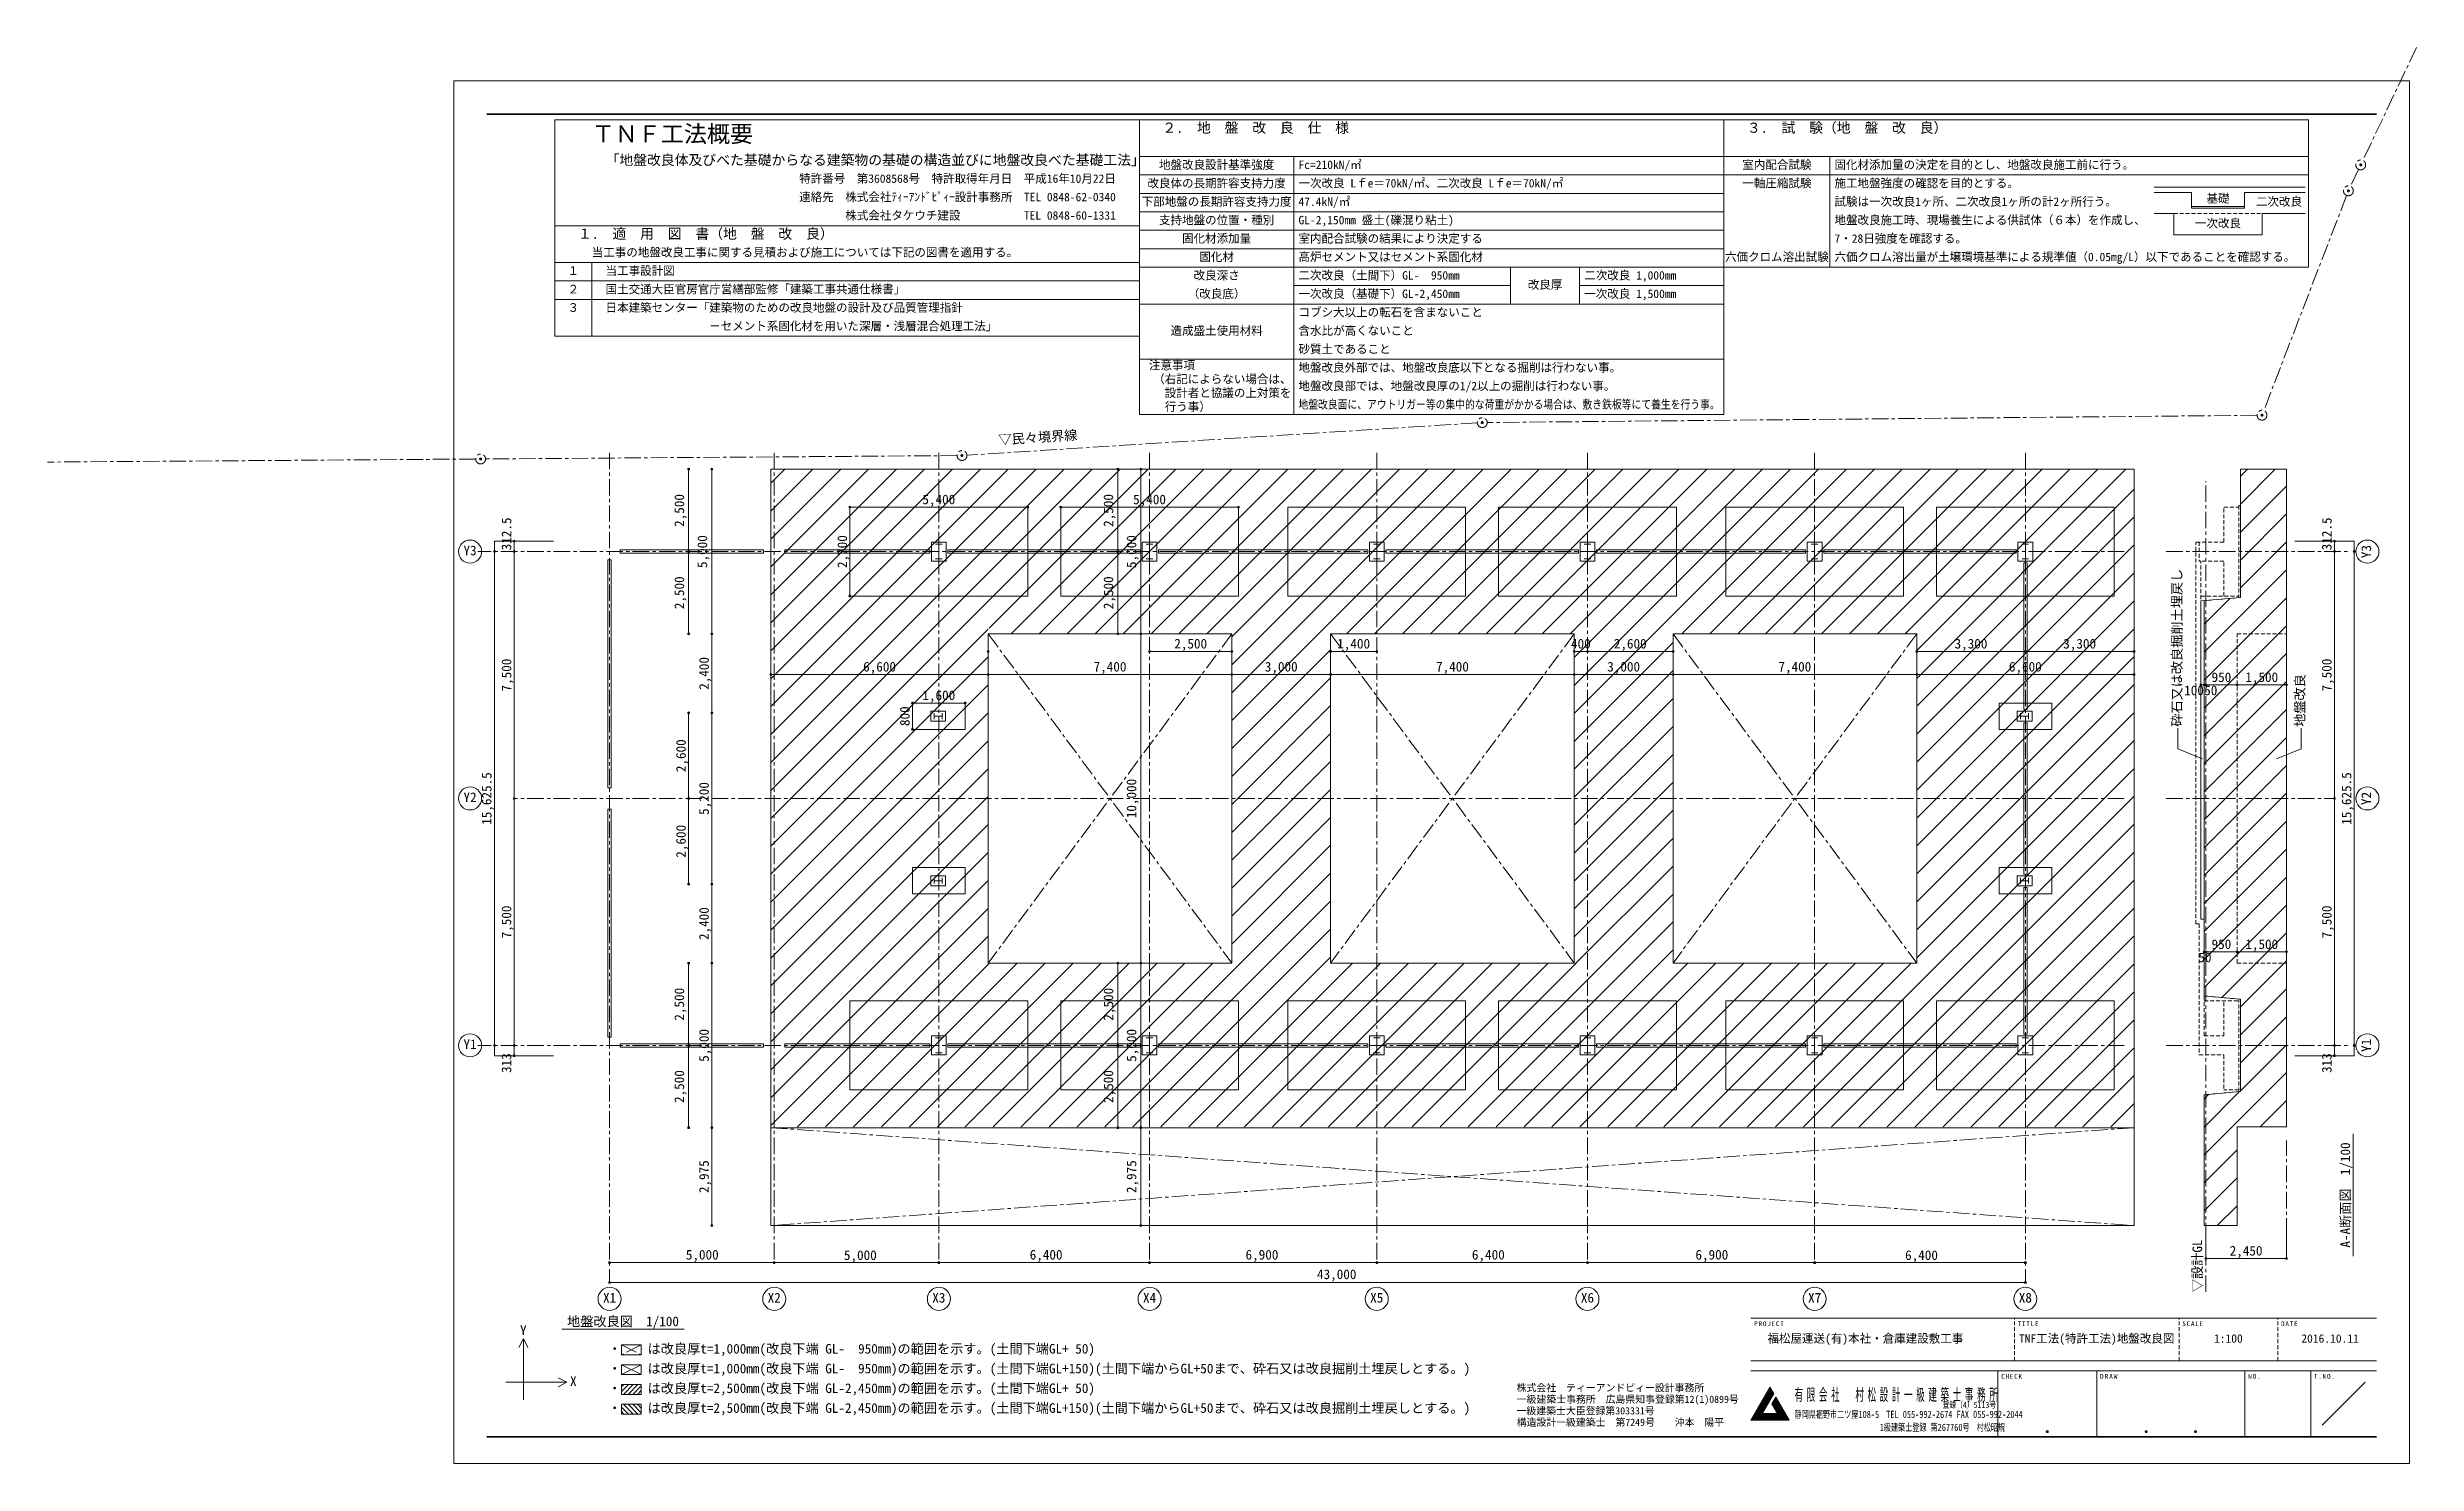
# Model space of a CAD drawing. Units: millimetres at full size, sheet at 1:100. Extents: x -86598 to 29917, y -21000 to 80716.
# Drawn here: x -42043 to 29917, y -21000 to 22021 of the extents above; entities that cross this region are included whole.
import ezdxf
from ezdxf.enums import TextEntityAlignment as Align

# ---------------------------------------------------------------- set-up
doc = ezdxf.new("R2010")
doc.units = ezdxf.units.MM
doc.header["$LTSCALE"] = 100
doc.header["$PDMODE"] = 32
doc.header["$PDSIZE"] = 60
doc.linetypes.add('CHAIN1', pattern=[8, 5, -1, 1, -1])
doc.linetypes.add('DASHED1', pattern=[1.8, 1.2, -0.6])
for name, color, linetype, lineweight in [('0-0_境界線', 4, 'Continuous', 5), ('0-1_', 4, 'Continuous', 5), ('0-2_', 4, 'Continuous', 5), ('0-3_', 2, 'Continuous', 18), ('0-4_', 7, 'CHAIN1', 9), ('0-7_寸法', 7, 'Continuous', 5), ('0-8_雑１', 4, 'Continuous', 5), ('0-B_', 7, 'Continuous', 9), ('0-E_補助線', 6, 'CHAIN1', 20), ('0-F_通り芯', 7, 'Continuous', 5), ('1-0_', 7, 'Continuous', 5), ('8-0_', 4, 'DASHED1', 5), ('8-1_', 2, 'Continuous', 18), ('8-7_寸法', 7, 'Continuous', 5), ('8-8_', 4, 'Continuous', 5), ('8-F_予備１', 4, 'CHAIN1', 5), ('F-0_', 2, 'Continuous', 18), ('F-F_', 7, 'Continuous', 9)]:
    doc.layers.add(name, color=color, linetype=linetype, lineweight=lineweight)
doc.layers.add('F-A_', color=5, linetype='Continuous')
doc.styles.add('ＭＳ ゴシック', font='')
doc.styles.get('ＭＳ ゴシック').set_extended_font_data('MS Gothic')

msp = doc.modelspace()

# ---------------------------------------------------------------- texts
at = {"layer": '0-3_', "color": 7, "style": 'ＭＳ ゴシック'}
for s, p in [('5,400', (-15466.4, 8055.2)), ('5,400', (-9066.4, 8055.2)), ('1,600', (-15466.4, 2105.2))]:
    msp.add_text(s, height=293.3, dxfattribs=at).set_placement(p, align=Align.BOTTOM_LEFT)
for s, p in [('2,700', (-17666.4, 6205.2)), ('800', (-15766.4, 1405.2))]:
    msp.add_text(s, height=293.3, rotation=90, dxfattribs=at).set_placement(p, align=Align.BOTTOM_LEFT)
at = {"layer": '0-7_寸法', "style": 'ＭＳ ゴシック'}
for s, p in [('2,500', (-22615.6, 7455.2)), ('2,500', (-9582.5, 7455.2)), ('312.5', (-27866.4, 6743.2)), ('5,000', (-21915.6, 6205.2)), ('5,000', (-8882.5, 6205.2)), ('2,500', (-22615.6, 4955.2)), ('2,500', (-9582.5, 4955.2)), ('7,500', (-27866.4, 2455.2)), ('2,400', (-21865.6, 2505.2)), ('2,600', (-22565.6, 5.2)), ('15,625.5', (-28466.4, -1595)), ('5,200', (-21865.6, -1294.8)), ('10,000', (-8882.5, -1394.8)), ('2,600', (-22565.6, -2594.8)), ('7,500', (-27866.4, -5044.8)), ('2,400', (-21865.6, -5094.8)), ('2,500', (-22615.6, -7544.8)), ('2,500', (-9582.5, -7544.8)), ('5,000', (-21865.6, -8794.8)), ('5,000', (-8882.5, -8794.8)), ('313', (-27866.4, -9133.3)), ('2,500', (-22615.6, -10044.8)), ('2,500', (-9582.5, -10044.8)), ('2,975', (-21865.6, -12782.3)), ('2,975', (-8882.5, -12782.3))]:
    msp.add_text(s, height=293.3, rotation=90, dxfattribs=at).set_placement(p, align=Align.BOTTOM_LEFT)
for s, p in [('2,500', (-7816.4, 3673.3)), ('1,400', (-2866.4, 3673.3)), ('400', (4233.6, 3673.3)), ('2,600', (5533.6, 3673.3)), ('3,300', (15883.6, 3673.3)), ('3,300', (19183.6, 3673.3)), ('6,600', (-17266.4, 2973.3)), ('7,400', (-10266.4, 2973.3)), ('3,000', (-5066.4, 2973.3)), ('7,400', (133.6, 2973.3)), ('3,000', (5333.6, 2973.3)), ('7,400', (10533.6, 2973.3)), ('6,600', (17533.6, 2973.3)), ('5,000', (-22651.5, -14888.1)), ('5,000', (-17850.3, -14902.6)), ('6,400', (-12207.7, -14888.1)), ('6,900', (-5651.3, -14888.1)), ('43,000', (-3481.3, -15482.8)), ('6,400', (1224.2, -14888.1)), ('6,900', (8012.6, -14888.1)), ('6,400', (14380.4, -14902.6))]:
    msp.add_text(s, height=293.3, dxfattribs=at).set_placement(p, align=Align.BOTTOM_LEFT)
at = {"layer": '0-E_補助線', "color": 7, "style": 'ＭＳ ゴシック'}
msp.add_text('▽民々境界線', height=293.3, rotation=3.627, dxfattribs=at).set_placement((-13141.1, 9864.7), align=Align.BOTTOM_LEFT)
at = {"layer": '0-F_通り芯', "style": 'ＭＳ ゴシック'}
for s, p in [('Y3', (-29404.8, 6505.2)), ('Y2', (-29404.8, -994.8)), ('Y1', (-29404.8, -8494.8)), ('X1', (-25166.4, -16194.8)), ('X2', (-20166.4, -16194.8)), ('X3', (-15166.4, -16194.8)), ('X4', (-8766.4, -16194.8)), ('X5', (-1866.4, -16194.8)), ('X6', (4533.6, -16194.8)), ('X7', (11433.6, -16194.8)), ('X8', (17833.6, -16194.8)), ('地盤改良図\u30001/100', (-26258.8, -16912.6)), ('Y', (-27687.6, -17184.7)), ('・\u3000\u3000は改良厚t=1,000mm(改良下端 GL-  950mm)の範囲を示す。(土間下端GL+ 50)', (-25012.2, -17745.4)), ('・\u3000\u3000は改良厚t=1,000mm(改良下端 GL-  950mm)の範囲を示す。(土間下端GL+150)(土間下端からGL+50まで、砕石又は改良掘削土埋戻しとする。)', (-25012.2, -18345.4)), ('X', (-26168.1, -18727.4)), ('・\u3000\u3000は改良厚t=2,500mm(改良下端 GL-2,450mm)の範囲を示す。(土間下端GL+ 50)', (-25012.2, -18945.4)), ('・\u3000\u3000は改良厚t=2,500mm(改良下端 GL-2,450mm)の範囲を示す。(土間下端GL+150)(土間下端からGL+50まで、砕石又は改良掘削土埋戻しとする。)', (-25012.2, -19545.4))]:
    msp.add_text(s, height=293.3, dxfattribs=at).set_placement(p, align=Align.BOTTOM_LEFT)
msp.add_text('A-A断面図\u30001/100', height=293.3, rotation=90, dxfattribs=at).set_placement((27986, -14437.8), align=Align.BOTTOM_LEFT)
at = {"layer": '1-0_', "style": 'ＭＳ ゴシック'}
for s, height, p in [('ＴＮＦ工法概要', 513.2, (-25509.3, 18985)), ('２.\u3000地\u3000盤\u3000改\u3000良\u3000仕\u3000様', 307.9, (-8176.4, 19335)), ('３.\u3000試\u3000験（地\u3000盤\u3000改\u3000良）', 307.9, (9576.4, 19335)), ('「地盤改良体及びべた基礎からなる建築物の基礎の構造並びに地盤改良べた基礎工法」', 307.9, (-25089.3, 18355)), ('特許番号\u3000第3608568号\u3000特許取得年月日\u3000平成16年10月22日', 256.6, (-19209.3, 17830)), ('改良体の長期許容支持力度', 256.6, (-8630, 17690)), ('地盤改良設計基準強度', 256.6, (-8280, 18250)), ('一次改良 Lｆe＝70kN/㎡、二次改良 Lｆe＝70kN/㎡', 256.6, (-4043.6, 17690)), ('Fc=210kN/㎡', 256.6, (-4043.6, 18250)), ('一軸圧縮試験', 256.6, (9436.4, 17690)), ('室内配合試験', 256.6, (9436.4, 18250)), ('施工地盤強度の確認を目的とする。', 256.6, (12236.4, 17690)), ('固化材添加量の決定を目的とし、地盤改良施工前に行う。', 256.6, (12236.4, 18250)), ('連絡先\u3000株式会社ﾃｨｰｱﾝﾄﾞﾋﾟｨｰ設計事務所\u3000TEL 0848-62-0340', 256.6, (-19209.3, 17270)), ('下部地盤の長期許容支持力度', 256.6, (-8805, 17130)), ('47.4kN/㎡', 256.6, (-4043.6, 17130)), ('試験は一次改良1ヶ所、二次改良1ヶ所の計2ヶ所行う。', 256.6, (12236.4, 17130)), ('基礎', 256.6, (23534.4, 17226.4)), ('二次改良', 256.6, (25038, 17132.4)), ('１.\u3000適\u3000用\u3000図\u3000書（地\u3000盤\u3000改\u3000良）', 307.9, (-25929.3, 16115)), ('\u3000\u3000\u3000\u3000株式会社タケウチ建設\u3000\u3000\u3000\u3000\u3000 TEL 0848-60-1331', 256.6, (-19209.3, 16710)), ('支持地盤の位置・種別', 256.6, (-8280, 16570)), ('GL-2,150mm 盛土(礫混り粘土)', 256.6, (-4043.6, 16570)), ('地盤改良施工時、現場養生による供試体（６本）を作成し、', 256.6, (12236.4, 16570)), ('一次改良', 256.6, (23184.4, 16473.8)), ('当工事の地盤改良工事に関する見積および施工については下記の図書を適用する。', 256.6, (-25509.3, 15590)), ('固化材添加量', 256.6, (-7580, 16010)), ('室内配合試験の結果により決定する', 256.6, (-4043.6, 16010)), ('7・28日強度を確認する。', 256.6, (12236.4, 16010)), ('１', 256.6, (-26244.3, 15030)), ('当工事設計図', 256.6, (-25089.3, 15030)), ('改良深さ', 256.6, (-7230, 14890)), ('固化材', 256.6, (-7055, 15450)), ('二次改良（土間下）GL-  950mm', 256.6, (-4043.6, 14890)), ('高炉セメント又はセメント系固化材', 256.6, (-4043.6, 15450)), ('二次改良 1,000mm', 256.6, (4636.4, 14890)), ('六価クロム溶出試験', 256.6, (8911.4, 15450)), ('六価クロム溶出量が土壌環境基準による規準値（0.05mg/L）以下であることを確認する。', 256.6, (12236.4, 15450)), ('２', 256.6, (-26244.3, 14470)), ('国土交通大臣官房官庁営繕部監修「建築工事共通仕様書」', 256.6, (-25089.3, 14470)), ('（改良底）', 256.6, (-7405, 14330)), ('一次改良（基礎下）GL-2,450mm', 256.6, (-4043.6, 14330)), ('改良厚', 256.6, (2921.4, 14610)), ('一次改良 1,500mm', 256.6, (4636.4, 14330)), ('３', 256.6, (-26244.3, 13910)), ('日本建築センター「建築物のための改良地盤の設計及び品質管理指針', 256.6, (-25089.3, 13910)), ('\u3000\u3000\u3000\u3000      \u3000\u3000－セメント系固化材を用いた深層・浅層混合処理工法」', 256.6, (-25089.3, 13350)), ('コブシ大以上の転石を含まないこと', 256.6, (-4043.6, 13770)), ('造成盛土使用材料', 256.6, (-7930, 13210)), ('砂質土であること', 256.6, (-4043.6, 12650)), ('含水比が高くないこと', 256.6, (-4043.6, 13210)), ('注意事項', 256.6, (-8585.6, 12160)), ('地盤改良外部では、地盤改良底以下となる掘削は行わない事。', 256.6, (-4043.6, 12090)), ('（右記によらない場合は、', 256.6, (-8456.4, 11740)), ('\u3000設計者と協議の上対策を', 256.6, (-8456.4, 11320)), ('地盤改良部では、地盤改良厚の1/2以上の掘削は行わない事。', 256.6, (-4043.6, 11530)), ('\u3000行う事）', 256.6, (-8456.4, 10900))]:
    msp.add_text(s, height=height, dxfattribs=at).set_placement(p, align=Align.BOTTOM_LEFT)
at = {"layer": '1-0_', "style": 'ＭＳ ゴシック', "width": 0.85}
msp.add_text('地盤改良面に、アウトリガー等の集中的な荷重がかかる場合は、敷き鉄板等にて養生を行う事。', height=256.6, dxfattribs=at).set_placement((-4043.6, 10970), align=Align.BOTTOM_LEFT)
at = {"layer": '8-7_寸法', "style": 'ＭＳ ゴシック'}
for s, p in [('312.5', (27421.9, 6743.2)), ('7,500', (27421.9, 2455.2)), ('15,625.5', (28021.9, -1595)), ('7,500', (27421.9, -5044.8)), ('313', (27421.9, -9133.3))]:
    msp.add_text(s, height=293.3, rotation=90, dxfattribs=at).set_placement(p, align=Align.BOTTOM_LEFT)
for s, p in [('950', (23689.1, 2654.9)), ('1,500', (24714.1, 2654.9)), ('100', (22858.1, 2254.9)), ('50', (23465.7, 2254.9)), ('50', (23289.1, -5856.9)), ('950', (23689.1, -5456.9)), ('1,500', (24714.1, -5456.9)), ('2,450', (24239.1, -14767.4))]:
    msp.add_text(s, height=293.3, dxfattribs=at).set_placement(p, align=Align.BOTTOM_LEFT)
at = {"layer": '8-8_', "color": 7, "style": 'ＭＳ ゴシック'}
for s, p in [('砕石又は改良掘削土埋戻し', (22870.4, 1383.1)), ('地盤改良', (26603.8, 1383.1))]:
    msp.add_text(s, height=293.3, rotation=90, dxfattribs=at).set_placement(p, align=Align.BOTTOM_LEFT)
at = {"layer": '8-F_予備１', "color": 7, "style": 'ＭＳ ゴシック'}
for s, p in [('Y3', (28621.9, 6505.2)), ('Y2', (28621.9, -994.8)), ('Y1', (28621.9, -8494.8)), ('▽設計GL', (23490.7, -15792.3))]:
    msp.add_text(s, height=293.3, rotation=90, dxfattribs=at).set_placement(p, align=Align.BOTTOM_LEFT)
at = {"layer": 'F-0_', "color": 5, "style": 'ＭＳ ゴシック'}
for s, p in [('福松屋運送(有)本社・倉庫建設敷工事', (10200, -17404.2)), ('TNF工法(特許工法)地盤改良図', (17837.5, -17404.2)), ('1:100', (23762.5, -17404.2)), ('2016.10.11', (26415.8, -17404.2))]:
    msp.add_text(s, height=256.6, dxfattribs=at).set_placement(p, align=Align.BOTTOM_LEFT)
at = {"layer": 'F-0_', "color": 5, "style": 'ＭＳ ゴシック', "width": 0.7}
for s, p in [('静岡県裾野市二ツ屋108-5\u3000TEL 055-992-2674 FAX 055-992-2044', (11024.3, -19679.2)), ('\u3000\u3000\u3000\u3000\u3000\u3000\u3000\u3000\u3000\u3000\u3000\u30001級建築士登録 第267760号\u3000村松昭規', (11024.3, -20073.8))]:
    msp.add_text(s, height=219.9, dxfattribs=at).set_placement(p, align=Align.BOTTOM_LEFT)
at = {"layer": 'F-0_', "color": 5, "attachment_point": 7, "style": 'ＭＳ ゴシック'}
for s, insert, char_height in [('\\T1.22;\\W0.9;PROJECT', (9800, -16824.2), 146.6), ('\\T1.22;\\W0.9;TITLE', (17800, -16824.2), 146.6), ('\\T1.22;\\W0.9;SCALE', (22800, -16824.2), 146.6), ('\\T1.22;\\W0.9;DATE', (25800, -16824.2), 146.6), ('\\T1.44;\\W0.5;有限会社\u3000村松設計一級建築士事務所', (11024.3, -19129.2), 366.6), ('\\T1.22;\\W0.9;CHECK', (17300, -18424.2), 146.6), ('\\T1.22;\\W0.95;DRAW', (20300, -18424.2), 146.6), ('\\T1.21;\\W0.95;NO.', (24800, -18424.2), 146.6), ('\\T1.22;\\W0.9;T.NO.', (26800, -18424.2), 146.6)]:
    msp.add_mtext(s, dxfattribs=dict(at, insert=insert, char_height=char_height))
at = {"layer": 'F-A_', "style": 'ＭＳ ゴシック', "width": 0.8}
msp.add_text('登録（4）5113号', height=183.3, dxfattribs=at).set_placement((15521.4, -19361.9), align=Align.BOTTOM_LEFT)
at = {"layer": 'F-F_', "style": 'ＭＳ ゴシック'}
for s, p in [('株式会社\u3000ティーアンドピィー設計事務所', (2582.5, -18871)), ('一級建築士大臣登録第303331号', (2578.7, -19571)), ('一級建築士事務所\u3000広島県知事登録第12(1)0899号', (2585.1, -19221)), ('構造設計一級建築士\u3000第7249号\u3000\u3000沖本\u3000陽平', (2584, -19921))]:
    msp.add_text(s, height=219.9, dxfattribs=at).set_placement(p, align=Align.BOTTOM_LEFT)

# ---------------------------------------------------------------- linework, layer by layer
at = {"layer": '0-0_境界線'}
for p, q in [((-15191.4, 6995.2), (-15191.4, 6415.2)), ((-15191.4, 6995.2), (-14741.4, 6995.2)), ((-14866.4, 6930.2), (-15066.4, 6930.2)), ((-14866.4, 6480.2), (-15066.4, 6480.2)), ((-14966.4, 6930.2), (-14966.4, 6480.2)), ((-14741.4, 6995.2), (-14741.4, 6415.2)), ((-8791.4, 6995.2), (-8791.4, 6415.2)), ((-8791.4, 6995.2), (-8341.4, 6995.2)), ((-8466.4, 6930.2), (-8666.4, 6930.2)), ((-8466.4, 6480.2), (-8666.4, 6480.2)), ((-8566.4, 6930.2), (-8566.4, 6480.2)), ((-8341.4, 6995.2), (-8341.4, 6415.2)), ((-1891.4, 6995.2), (-1891.4, 6415.2)), ((-1891.4, 6995.2), (-1441.4, 6995.2)), ((-1566.4, 6930.2), (-1766.4, 6930.2)), ((-1566.4, 6480.2), (-1766.4, 6480.2)), ((-1666.4, 6930.2), (-1666.4, 6480.2)), ((-1441.4, 6995.2), (-1441.4, 6415.2)), ((4508.6, 6995.2), (4508.6, 6415.2)), ((4508.6, 6995.2), (4958.6, 6995.2)), ((4833.6, 6930.2), (4633.6, 6930.2)), ((4833.6, 6480.2), (4633.6, 6480.2)), ((4733.6, 6930.2), (4733.6, 6480.2)), ((4958.6, 6995.2), (4958.6, 6415.2)), ((11408.6, 6995.2), (11408.6, 6415.2)), ((11408.6, 6995.2), (11858.6, 6995.2)), ((11733.6, 6930.2), (11533.6, 6930.2)), ((11733.6, 6480.2), (11533.6, 6480.2)), ((11633.6, 6930.2), (11633.6, 6480.2)), ((11858.6, 6995.2), (11858.6, 6415.2)), ((17808.6, 6995.2), (17808.6, 6415.2)), ((17808.6, 6995.2), (18258.6, 6995.2)), ((18133.6, 6930.2), (17933.6, 6930.2)), ((18133.6, 6480.2), (17933.6, 6480.2)), ((18033.6, 6930.2), (18033.6, 6480.2)), ((18258.6, 6995.2), (18258.6, 6415.2)), ((-15191.4, 6415.2), (-14741.4, 6415.2)), ((-8791.4, 6415.2), (-8341.4, 6415.2)), ((-1891.4, 6415.2), (-1441.4, 6415.2)), ((4508.6, 6415.2), (4958.6, 6415.2)), ((11408.6, 6415.2), (11858.6, 6415.2)), ((17808.6, 6415.2), (18258.6, 6415.2)), ((-15213.4, 1855.2), (-15213.4, 1555.2)), ((-15213.4, 1855.2), (-14763.4, 1855.2)), ((-15213.4, 1555.2), (-14763.4, 1555.2)), ((-15110.4, 1617.7), (-15110.4, 1792.7)), ((-15110.4, 1705.2), (-14866.4, 1705.2)), ((-14866.4, 1617.7), (-14866.4, 1792.7)), ((-14763.4, 1855.2), (-14763.4, 1555.2)), ((17786.6, 1855.2), (17786.6, 1555.2)), ((17786.6, 1855.2), (18236.6, 1855.2)), ((17786.6, 1555.2), (18236.6, 1555.2)), ((17889.6, 1617.7), (17889.6, 1792.7)), ((17889.6, 1705.2), (18133.6, 1705.2)), ((18133.6, 1617.7), (18133.6, 1792.7)), ((18236.6, 1855.2), (18236.6, 1555.2)), ((-15213.4, -3144.8), (-15213.4, -3444.8)), ((-15213.4, -3144.8), (-14763.4, -3144.8)), ((-15213.4, -3444.8), (-14763.4, -3444.8)), ((-15110.4, -3207.3), (-15110.4, -3382.3)), ((-15110.4, -3294.8), (-14866.4, -3294.8)), ((-14866.4, -3207.3), (-14866.4, -3382.3)), ((-14763.4, -3144.8), (-14763.4, -3444.8)), ((17786.6, -3144.8), (17786.6, -3444.8)), ((17786.6, -3144.8), (18236.6, -3144.8)), ((17786.6, -3444.8), (18236.6, -3444.8)), ((17889.6, -3207.3), (17889.6, -3382.3)), ((17889.6, -3294.8), (18133.6, -3294.8)), ((18133.6, -3207.3), (18133.6, -3382.3)), ((18236.6, -3144.8), (18236.6, -3444.8)), ((-15191.4, -8004.8), (-15191.4, -8584.8)), ((-15191.4, -8004.8), (-14741.4, -8004.8)), ((-15191.4, -8584.8), (-14741.4, -8584.8)), ((-14866.4, -8069.8), (-15066.4, -8069.8)), ((-14866.4, -8519.8), (-15066.4, -8519.8)), ((-14966.4, -8069.8), (-14966.4, -8519.8)), ((-14741.4, -8004.8), (-14741.4, -8584.8)), ((-8791.4, -8004.8), (-8791.4, -8584.8)), ((-8791.4, -8004.8), (-8341.4, -8004.8)), ((-8791.4, -8584.8), (-8341.4, -8584.8)), ((-8466.4, -8069.8), (-8666.4, -8069.8)), ((-8466.4, -8519.8), (-8666.4, -8519.8)), ((-8566.4, -8069.8), (-8566.4, -8519.8)), ((-8341.4, -8004.8), (-8341.4, -8584.8)), ((-1891.4, -8004.8), (-1891.4, -8584.8)), ((-1891.4, -8004.8), (-1441.4, -8004.8)), ((-1891.4, -8584.8), (-1441.4, -8584.8)), ((-1566.4, -8069.8), (-1766.4, -8069.8)), ((-1566.4, -8519.8), (-1766.4, -8519.8)), ((-1666.4, -8069.8), (-1666.4, -8519.8)), ((-1441.4, -8004.8), (-1441.4, -8584.8)), ((4508.6, -8004.8), (4508.6, -8584.8)), ((4508.6, -8004.8), (4958.6, -8004.8)), ((4508.6, -8584.8), (4958.6, -8584.8)), ((4833.6, -8069.8), (4633.6, -8069.8)), ((4833.6, -8519.8), (4633.6, -8519.8)), ((4733.6, -8069.8), (4733.6, -8519.8)), ((4958.6, -8004.8), (4958.6, -8584.8)), ((11408.6, -8004.8), (11408.6, -8584.8)), ((11408.6, -8004.8), (11858.6, -8004.8)), ((11408.6, -8584.8), (11858.6, -8584.8)), ((11733.6, -8069.8), (11533.6, -8069.8)), ((11733.6, -8519.8), (11533.6, -8519.8)), ((11633.6, -8069.8), (11633.6, -8519.8)), ((11858.6, -8004.8), (11858.6, -8584.8)), ((17808.6, -8004.8), (17808.6, -8584.8)), ((17808.6, -8004.8), (18258.6, -8004.8)), ((17808.6, -8584.8), (18258.6, -8584.8)), ((18133.6, -8069.8), (17933.6, -8069.8)), ((18133.6, -8519.8), (17933.6, -8519.8)), ((18033.6, -8069.8), (18033.6, -8519.8)), ((18258.6, -8004.8), (18258.6, -8584.8))]:
    msp.add_line(p, q, dxfattribs=at)
at = {"layer": '0-1_'}
for p, q in [((-17666.4, 8055.2), (-17666.4, 5355.2)), ((-12266.4, 8055.2), (-17666.4, 8055.2)), ((-5866.4, 8055.2), (-5866.4, 5355.2)), ((1033.6, 8055.2), (1033.6, 5355.2)), ((7433.6, 8055.2), (7433.6, 5355.2)), ((14333.6, 8055.2), (14333.6, 5355.2)), ((20733.6, 8055.2), (20733.6, 5355.2)), ((-5866.4, 5355.2), (-11266.4, 5355.2)), ((1033.6, 5355.2), (-4366.4, 5355.2)), ((7433.6, 5355.2), (2033.6, 5355.2)), ((14333.6, 5355.2), (8933.6, 5355.2)), ((20733.6, 5355.2), (15333.6, 5355.2)), ((-15766.4, 2105.2), (-15766.4, 1305.2)), ((-15766.4, 2105.2), (-14166.4, 2105.2)), ((-14166.4, 2105.2), (-14166.4, 1305.2)), ((17233.6, 2105.2), (17233.6, 1305.2)), ((17233.6, 2105.2), (18833.6, 2105.2)), ((18833.6, 2105.2), (18833.6, 1305.2)), ((-15766.4, 1305.2), (-14166.4, 1305.2)), ((17233.6, 1305.2), (18833.6, 1305.2)), ((-15766.4, -2894.8), (-14166.4, -2894.8)), ((-15766.4, -2894.8), (-15766.4, -3694.8)), ((-14166.4, -2894.8), (-14166.4, -3694.8)), ((17233.6, -2894.8), (18833.6, -2894.8)), ((17233.6, -2894.8), (17233.6, -3694.8)), ((18833.6, -2894.8), (18833.6, -3694.8)), ((-15766.4, -3694.8), (-14166.4, -3694.8)), ((17233.6, -3694.8), (18833.6, -3694.8)), ((-12266.4, -6944.8), (-12266.4, -9644.8)), ((-5866.4, -6944.8), (-5866.4, -9644.8)), ((1033.6, -6944.8), (1033.6, -9644.8)), ((7433.6, -6944.8), (7433.6, -9644.8)), ((14333.6, -6944.8), (14333.6, -9644.8)), ((20733.6, -6944.8), (20733.6, -9644.8)), ((-12266.4, -9644.8), (-17666.4, -9644.8)), ((-5866.4, -9644.8), (-11266.4, -9644.8)), ((1033.6, -9644.8), (-4366.4, -9644.8)), ((7433.6, -9644.8), (2033.6, -9644.8)), ((14333.6, -9644.8), (8933.6, -9644.8)), ((20733.6, -9644.8), (15333.6, -9644.8))]:
    msp.add_line(p, q, dxfattribs=at)
for points in [[(-12266.4, 8055.2), (-12266.4, 5355.2), (-17666.4, 5355.2)], [(-5866.4, 8055.2), (-11266.4, 8055.2), (-11266.4, 5355.2)], [(1033.6, 8055.2), (-4366.4, 8055.2), (-4366.4, 5355.2)], [(7433.6, 8055.2), (2033.6, 8055.2), (2033.6, 5355.2)], [(14333.6, 8055.2), (8933.6, 8055.2), (8933.6, 5355.2)], [(20733.6, 8055.2), (15333.6, 8055.2), (15333.6, 5355.2)], [(-12266.4, -6944.8), (-17666.4, -6944.8), (-17666.4, -9644.8)], [(-5866.4, -6944.8), (-11266.4, -6944.8), (-11266.4, -9644.8)], [(1033.6, -6944.8), (-4366.4, -6944.8), (-4366.4, -9644.8)], [(7433.6, -6944.8), (2033.6, -6944.8), (2033.6, -9644.8)], [(14333.6, -6944.8), (8933.6, -6944.8), (8933.6, -9644.8)], [(20733.6, -6944.8), (15333.6, -6944.8), (15333.6, -9644.8)]]:
    msp.add_lwpolyline(points, dxfattribs=at)
at = {"layer": '0-2_'}
for p, q in [((-24641.4, 6655.2), (-20291.4, 6655.2)), ((-20291.4, 6655.2), (-20291.4, 6755.2)), ((-19641.4, 6655.2), (-15241.4, 6655.2)), ((-15241.4, 6655.2), (-15241.4, 6755.2)), ((-14691.4, 6655.2), (-8841.4, 6655.2)), ((-8841.4, 6655.2), (-8841.4, 6755.2)), ((-8291.4, 6655.2), (-8291.4, 6755.2)), ((-1941.4, 6755.2), (-8291.4, 6755.2)), ((-1941.4, 6655.2), (-8291.4, 6655.2)), ((-1941.4, 6655.2), (-1941.4, 6755.2)), ((-1391.4, 6655.2), (4458.6, 6655.2)), ((4458.6, 6655.2), (4458.6, 6755.2)), ((5008.6, 6655.2), (5008.6, 6755.2)), ((11358.6, 6755.2), (5008.6, 6755.2)), ((11358.6, 6655.2), (5008.6, 6655.2)), ((11358.6, 6655.2), (11358.6, 6755.2)), ((11908.6, 6655.2), (17758.6, 6655.2)), ((17758.6, 6655.2), (17758.6, 6755.2)), ((-25016.4, 6455.2), (-24916.4, 6455.2)), ((-25016.4, 6455.2), (-25016.4, -469.8)), ((-24916.4, 6455.2), (-24916.4, -469.8)), ((18083.6, 6365.2), (17983.6, 6365.2)), ((17983.6, 1905.2), (17983.6, 6365.2)), ((18083.6, 1905.2), (18083.6, 6365.2)), ((17983.6, 1905.2), (18083.6, 1905.2)), ((18083.6, 1505.2), (18083.6, -3094.8)), ((-24916.4, -469.8), (-25016.4, -469.8)), ((-25016.4, -1119.8), (-24916.4, -1119.8)), ((-25016.4, -1119.8), (-25016.4, -8044.8)), ((-24916.4, -1119.8), (-24916.4, -8044.8)), ((17983.6, -3094.8), (18083.6, -3094.8)), ((18083.6, -3494.8), (18083.6, -7954.8)), ((-24916.4, -8044.8), (-25016.4, -8044.8)), ((-24641.4, -8344.8), (-20291.4, -8344.8)), ((-20291.4, -8344.8), (-20291.4, -8244.8)), ((-19641.4, -8344.8), (-15241.4, -8344.8)), ((-15241.4, -8344.8), (-15241.4, -8244.8)), ((-14691.4, -8344.8), (-8841.4, -8344.8)), ((-8841.4, -8344.8), (-8841.4, -8244.8)), ((-8291.4, -8344.8), (-8291.4, -8244.8)), ((-1941.4, -8244.8), (-8291.4, -8244.8)), ((-1941.4, -8344.8), (-8291.4, -8344.8)), ((-1941.4, -8344.8), (-1941.4, -8244.8)), ((-1391.4, -8344.8), (4458.6, -8344.8)), ((4458.6, -8344.8), (4458.6, -8244.8)), ((5008.6, -8344.8), (5008.6, -8244.8)), ((11358.6, -8244.8), (5008.6, -8244.8)), ((11358.6, -8344.8), (5008.6, -8344.8)), ((11358.6, -8344.8), (11358.6, -8244.8)), ((11908.6, -8344.8), (17758.6, -8344.8)), ((17758.6, -8344.8), (17758.6, -8244.8)), ((17983.6, -7954.8), (18083.6, -7954.8))]:
    msp.add_line(p, q, dxfattribs=at)
for points in [[(-24641.4, 6655.2), (-24641.4, 6755.2), (-20291.4, 6755.2)], [(-19641.4, 6655.2), (-19641.4, 6755.2), (-15241.4, 6755.2)], [(-14691.4, 6655.2), (-14691.4, 6755.2), (-8841.4, 6755.2)], [(-1391.4, 6655.2), (-1391.4, 6755.2), (4458.6, 6755.2)], [(11908.6, 6655.2), (11908.6, 6755.2), (17758.6, 6755.2)], [(18083.6, 1505.2), (17983.6, 1505.2), (17983.6, -3094.8)], [(18083.6, -3494.8), (17983.6, -3494.8), (17983.6, -7954.8)], [(-24641.4, -8344.8), (-24641.4, -8244.8), (-20291.4, -8244.8)], [(-19641.4, -8344.8), (-19641.4, -8244.8), (-15241.4, -8244.8)], [(-14691.4, -8344.8), (-14691.4, -8244.8), (-8841.4, -8244.8)], [(-1391.4, -8344.8), (-1391.4, -8244.8), (4458.6, -8244.8)], [(11908.6, -8344.8), (11908.6, -8244.8), (17758.6, -8244.8)]]:
    msp.add_lwpolyline(points, dxfattribs=at)
at = {"layer": '0-3_'}
for p, q in [((21333.6, 9205.2), (-20066.4, 9205.2)), ((-20066.4, 9205.2), (-20066.4, -13769.8)), ((21333.6, 9205.2), (21333.6, -13769.8)), ((-13466.4, 4205.2), (-13466.4, -5794.8)), ((-6066.4, 4205.2), (-13466.4, 4205.2)), ((-6066.4, 4205.2), (-6066.4, -5794.8)), ((4333.6, 4205.2), (-3066.4, 4205.2)), ((-3066.4, 4205.2), (-3066.4, -5794.8)), ((4333.6, -5794.8), (4333.6, 4205.2)), ((14733.6, 4205.2), (7333.6, 4205.2)), ((7333.6, -5794.8), (7333.6, 4205.2)), ((14733.6, 4205.2), (14733.6, -5794.8)), ((-6066.4, -5794.8), (-13466.4, -5794.8)), ((4333.6, -5794.8), (-3066.4, -5794.8)), ((14733.6, -5794.8), (7333.6, -5794.8)), ((21333.6, -10794.8), (-20066.4, -10794.8)), ((21333.6, -13769.8), (-20066.4, -13769.8))]:
    msp.add_line(p, q, dxfattribs=at)
at = {"layer": '0-3_', "color": 4, "lineweight": 5}
for p, q in [((-17666.4, 8055.2), (-12266.4, 8055.2)), ((-17666.4, 8055.2), (-17666.4, 5355.2)), ((-11266.4, 8055.2), (-5866.4, 8055.2)), ((-15766.4, 2105.2), (-15766.4, 1305.2)), ((-15766.4, 2105.2), (-14166.4, 2105.2))]:
    msp.add_line(p, q, dxfattribs=at)
at = {"layer": '0-3_', "color": 7}
for p in [(-17666.4, 8055.2), (-12266.4, 8055.2), (-11266.4, 8055.2), (-5866.4, 8055.2), (-17666.4, 5355.2), (-15766.4, 2105.2), (-14166.4, 2105.2), (-15766.4, 1305.2)]:
    msp.add_point(p, dxfattribs=at)
at = {"layer": '0-4_'}
for p, q in [((-6066.4, 4205.2), (-13466.4, -5794.8)), ((-13466.4, 4205.2), (-6066.4, -5794.8)), ((4333.6, 4205.2), (-3066.4, -5794.8)), ((-3066.4, 4205.2), (4333.6, -5794.8)), ((14733.6, 4205.2), (7333.6, -5794.8)), ((7333.6, 4205.2), (14733.6, -5794.8)), ((21333.6, -10794.8), (-20066.4, -13769.8)), ((-20066.4, -10794.8), (21333.6, -13769.8))]:
    msp.add_line(p, q, dxfattribs=at)
at = {"layer": '0-7_寸法', "color": 4}
for p, q in [((-22565.6, 9205.2), (-22565.6, 6705.2)), ((-21865.6, 9205.2), (-21865.6, 4205.2)), ((-9532.5, 9205.2), (-9532.5, 6705.2)), ((-8832.5, 9205.2), (-8832.5, 4205.2)), ((-26666.4, 7017.7), (-28466.4, 7017.7)), ((-28466.4, -8607.8), (-28466.4, 7017.7)), ((-27866.4, 6705.2), (-27866.4, 7017.7)), ((-27866.4, 6705.2), (-27866.4, -794.8)), ((-22565.6, 6705.2), (-22565.6, 4205.2)), ((-9532.5, 6705.2), (-9532.5, 4205.2)), ((-21865.6, 4205.2), (-21865.6, 1805.2)), ((-8832.5, 4205.2), (-8832.5, -5794.8)), ((-8566.4, 3673.3), (-6066.4, 3673.3)), ((-3066.4, 3673.3), (-1666.4, 3673.3)), ((4333.6, 3673.3), (4733.6, 3673.3)), ((4733.6, 3673.3), (7333.6, 3673.3)), ((14733.6, 3673.3), (18033.6, 3673.3)), ((18033.6, 3673.3), (21333.6, 3673.3)), ((-13466.4, 2973.3), (-20066.4, 2973.3)), ((-6066.4, 2973.3), (-13466.4, 2973.3)), ((-3066.4, 2973.3), (-6066.4, 2973.3)), ((4333.6, 2973.3), (-3066.4, 2973.3)), ((7333.6, 2973.3), (4333.6, 2973.3)), ((14733.6, 2973.3), (7333.6, 2973.3)), ((21333.6, 2973.3), (14733.6, 2973.3)), ((-22565.6, 1805.2), (-22565.6, -794.8)), ((-21865.6, 1805.2), (-21865.6, -3394.8)), ((-27866.4, -8294.8), (-27866.4, -794.8)), ((-22565.6, -794.8), (-22565.6, -3394.8)), ((-21865.6, -3394.8), (-21865.6, -5794.8)), ((-22565.6, -5794.8), (-22565.6, -8294.8)), ((-21865.6, -5794.8), (-21865.6, -10794.8)), ((-9532.5, -5794.8), (-9532.5, -8294.8)), ((-8832.5, -5794.8), (-8832.5, -10794.8)), ((-26666.4, -8607.8), (-28466.4, -8607.8)), ((-27866.4, -8294.8), (-27866.4, -8607.8)), ((-22565.6, -8294.8), (-22565.6, -10794.8)), ((-9532.5, -8294.8), (-9532.5, -10794.8)), ((-21865.6, -10794.8), (-21865.6, -13769.8)), ((-8832.5, -10794.8), (-8832.5, -13769.8)), ((-24966.4, -14894.8), (18033.6, -14894.8)), ((-24966.4, -15494.8), (18033.6, -15494.8))]:
    msp.add_line(p, q, dxfattribs=at)
for centre in [(-28466.4, 6705.2), (-27866.4, 7017.7), (-27866.4, 6705.2), (-27866.4, -794.8), (-28466.4, -8294.8), (-27866.4, -8294.8), (-27866.4, -8607.8), (-24966.4, -14894.8), (-19966.4, -14894.8), (-14966.4, -14894.8), (-8566.4, -14894.8), (-1666.4, -14894.8), (4733.6, -14894.8), (11633.6, -14894.8), (18033.6, -14894.8), (-24966.4, -15494.8), (18033.6, -15494.8)]:
    msp.add_circle(centre, 30, dxfattribs=at)
at = {"layer": '0-7_寸法'}
for p in [(-22565.6, 9205.2), (-21865.6, 9205.2), (-9532.5, 9205.2), (-8832.5, 9205.2), (-22565.6, 6705.2), (-9532.5, 6705.2), (-22565.6, 4205.2), (-21865.6, 4205.2), (-13466.4, 3673.3), (-9532.5, 4205.2), (-8832.5, 4205.2), (-8566.4, 3673.3), (-6066.4, 3673.3), (-3066.4, 3673.3), (-1666.4, 3673.3), (4333.6, 3673.3), (4733.6, 3673.3), (7333.6, 3673.3), (14733.6, 3673.3), (18033.6, 3673.3), (21333.6, 3673.3), (-20066.4, 2973.3), (-13466.4, 2973.3), (-6066.4, 2973.3), (-3066.4, 2973.3), (4333.6, 2973.3), (7333.6, 2973.3), (14733.6, 2973.3), (21333.6, 2973.3), (-22565.6, 1805.2), (-21865.6, 1805.2), (-22565.6, -794.8), (-22565.6, -3394.8), (-21865.6, -3394.8), (-22565.6, -5794.8), (-21865.6, -5794.8), (-9532.5, -5794.8), (-8832.5, -5794.8), (-22565.6, -8294.8), (-9532.5, -8294.8), (-22565.6, -10794.8), (-21865.6, -10794.8), (-9532.5, -10794.8), (-8832.5, -10794.8), (-21865.6, -13769.8), (-8832.5, -13769.8)]:
    msp.add_point(p, dxfattribs=at)
at = {"layer": '0-8_雑１'}
for p, q in [((-20066.4, 7935), (-18796.2, 9205.2)), ((-20066.4, 2843.8), (-13705, 9205.2)), ((-20066.4, 3692.4), (-14553.6, 9205.2)), ((-20066.4, 4540.9), (-15402.1, 9205.2)), ((-20066.4, 5389.4), (-16250.6, 9205.2)), ((-20066.4, 6237.9), (-17099.1, 9205.2)), ((-20066.4, 7086.5), (-17947.7, 9205.2)), ((-20066.4, 1995.3), (-12856.5, 9205.2)), ((-20066.4, -1398.8), (-9462.4, 9205.2)), ((-20066.4, -550.3), (-10310.9, 9205.2)), ((-20066.4, 298.2), (-11159.4, 9205.2)), ((-20066.4, 1146.8), (-12008, 9205.2)), ((-20066.4, 8783.5), (-19644.7, 9205.2)), ((-13438.9, 4380.2), (-8613.9, 9205.2)), ((-12765.3, 4205.2), (-7765.3, 9205.2)), ((-11916.8, 4205.2), (-6916.8, 9205.2)), ((-11068.3, 4205.2), (-6068.3, 9205.2)), ((-10219.8, 4205.2), (-5219.8, 9205.2)), ((-9371.2, 4205.2), (-4371.2, 9205.2)), ((-8522.7, 4205.2), (-3522.7, 9205.2)), ((-7674.2, 4205.2), (-2674.2, 9205.2)), ((-6825.6, 4205.2), (-1825.6, 9205.2)), ((-6066.4, 1570.3), (1568.5, 9205.2)), ((-6066.4, 2418.8), (719.9, 9205.2)), ((-6066.4, 3267.4), (-128.6, 9205.2)), ((-6066.4, 4115.9), (-977.1, 9205.2)), ((-2583, 4205.2), (2417, 9205.2)), ((-1734.5, 4205.2), (3265.5, 9205.2)), ((-885.9, 4205.2), (4114.1, 9205.2)), ((-37.4, 4205.2), (4962.6, 9205.2)), ((811.1, 4205.2), (5811.1, 9205.2)), ((1659.6, 4205.2), (6659.6, 9205.2)), ((2508.2, 4205.2), (7508.2, 9205.2)), ((3356.7, 4205.2), (8356.7, 9205.2)), ((4205.2, 4205.2), (9205.2, 9205.2)), ((4333.6, 1788), (11750.8, 9205.2)), ((4333.6, 2636.5), (10902.3, 9205.2)), ((4333.6, 3485), (10053.8, 9205.2)), ((7599.3, 4205.2), (12599.3, 9205.2)), ((8447.9, 4205.2), (13447.9, 9205.2)), ((9296.4, 4205.2), (14296.4, 9205.2)), ((10144.9, 4205.2), (15144.9, 9205.2)), ((10993.5, 4205.2), (15993.5, 9205.2)), ((11842, 4205.2), (16842, 9205.2)), ((12690.5, 4205.2), (17690.5, 9205.2)), ((13539, 4205.2), (18539, 9205.2)), ((14387.6, 4205.2), (19387.6, 9205.2)), ((14733.6, 2854.2), (21084.6, 9205.2)), ((14733.6, 3702.7), (20236.1, 9205.2)), ((14733.6, 2005.6), (21333.6, 8605.6)), ((14733.6, 1157.1), (21333.6, 7757.1)), ((14733.6, 308.6), (21333.6, 6908.6)), ((14733.6, -539.9), (21333.6, 6060.1)), ((14733.6, -1388.5), (21333.6, 5211.5)), ((-20066.4, -2247.3), (-13466.4, 4352.7)), ((14733.6, -2237), (21333.6, 4363)), ((-6066.4, 721.8), (-3066.4, 3721.8)), ((4333.6, 939.5), (7333.6, 3939.5)), ((-20066.4, -3095.9), (-13466.4, 3504.1)), ((4333.6, 90.9), (7333.6, 3090.9)), ((14733.6, -3085.5), (21333.6, 3514.5)), ((-20066.4, -3944.4), (-13466.4, 2655.6)), ((-6066.4, -126.7), (-3066.4, 2873.3)), ((4333.6, -757.6), (7333.6, 2242.4)), ((14733.6, -3934.1), (21333.6, 2665.9)), ((-20066.4, -4792.9), (-13466.4, 1807.1)), ((-6066.4, -975.3), (-3066.4, 2024.7)), ((14733.6, -4782.6), (21333.6, 1817.4)), ((-13466.4, 958.5), (-20066.4, -5641.5)), ((-6066.4, -1823.8), (-3066.4, 1176.2)), ((4333.6, -1606.1), (7333.6, 1393.9)), ((14733.6, -5631.1), (21333.6, 968.9)), ((-13466.4, 110), (-20066.4, -6490)), ((-6066.4, -2672.3), (-3066.4, 327.7)), ((4333.6, -2454.7), (7333.6, 545.3)), ((10443.4, -10769.8), (21333.6, 120.4)), ((-6066.4, -3520.9), (-3066.4, -520.9)), ((4333.6, -3303.2), (7333.6, -303.2)), ((-20066.4, -7338.5), (-13466.4, -738.5)), ((-6066.4, -4369.4), (-3066.4, -1369.4)), ((4333.6, -4151.7), (7333.6, -1151.7)), ((11292, -10769.8), (21333.6, -728.2)), ((-20066.4, -8187), (-13466.4, -1587)), ((4333.6, -5000.2), (7333.6, -2000.2)), ((12140.5, -10769.8), (21333.6, -1576.7)), ((-20066.4, -9035.6), (-13466.4, -2435.6)), ((-6066.4, -5217.9), (-3066.4, -2217.9)), ((4333.6, -5848.8), (7333.6, -2848.8)), ((12989, -10769.8), (21333.6, -2425.2)), ((-20066.4, -9884.1), (-13466.4, -3284.1)), ((-10769.8, -10769.8), (-3066.4, -3066.4)), ((13837.5, -10769.8), (21333.6, -3273.8)), ((-20066.4, -10732.6), (-13466.4, -4132.6)), ((-9921.2, -10769.8), (-3066.4, -3915)), ((261.1, -10769.8), (7333.6, -3697.3)), ((14686.1, -10769.8), (21333.6, -4122.3)), ((-19255.1, -10769.8), (-13466.4, -4981.2)), ((-9072.7, -10769.8), (-3066.4, -4763.5)), ((1109.6, -10769.8), (7333.6, -4545.8)), ((15534.6, -10769.8), (21333.6, -4970.8)), ((-8224.2, -10769.8), (-3066.4, -5612)), ((1958.1, -10769.8), (7333.6, -5394.4)), ((-18406.5, -10769.8), (-13431.5, -5794.8)), ((-17558, -10769.8), (-12583, -5794.8)), ((-16709.5, -10769.8), (-11734.5, -5794.8)), ((-15860.9, -10769.8), (-10885.9, -5794.8)), ((-15012.4, -10769.8), (-10037.4, -5794.8)), ((-14163.9, -10769.8), (-9188.9, -5794.8)), ((-13315.4, -10769.8), (-8340.4, -5794.8)), ((-12466.8, -10769.8), (-7491.8, -5794.8)), ((-11618.3, -10769.8), (-6643.3, -5794.8)), ((-7375.7, -10769.8), (-2400.7, -5794.8)), ((-6527.1, -10769.8), (-1552.1, -5794.8)), ((-5678.6, -10769.8), (-703.6, -5794.8)), ((-4830.1, -10769.8), (144.9, -5794.8)), ((-3981.5, -10769.8), (993.5, -5794.8)), ((-3133, -10769.8), (1842, -5794.8)), ((-2284.5, -10769.8), (2690.5, -5794.8)), ((-1436, -10769.8), (3539, -5794.8)), ((-587.4, -10769.8), (4387.6, -5794.8)), ((2806.7, -10769.8), (7781.7, -5794.8)), ((3655.2, -10769.8), (8630.2, -5794.8)), ((4503.7, -10769.8), (9478.7, -5794.8)), ((5352.3, -10769.8), (10327.3, -5794.8)), ((6200.8, -10769.8), (11175.8, -5794.8)), ((7049.3, -10769.8), (12024.3, -5794.8)), ((7897.8, -10769.8), (12872.8, -5794.8)), ((8746.4, -10769.8), (13721.4, -5794.8)), ((9594.9, -10769.8), (14569.9, -5794.8)), ((16383.1, -10769.8), (21333.6, -5819.3)), ((17231.7, -10769.8), (21333.6, -6667.9)), ((18080.2, -10769.8), (21333.6, -7516.4)), ((18928.7, -10769.8), (21333.6, -8364.9)), ((19777.2, -10769.8), (21333.6, -9213.4)), ((20625.8, -10769.8), (21333.6, -10062))]:
    msp.add_line(p, q, dxfattribs=at)
at = {"layer": '0-B_'}
msp.add_line((8876.4, 18705), (-8876.4, 18705), dxfattribs=at)
at = {"layer": '0-E_補助線'}
for p, q in [((29917, 22021.2), (28283.8, 18586.7)), ((28154.9, 18315.7), (27909.2, 17799.3)), ((27790.9, 17523.8), (25275.4, 10987)), ((25071.6, 10845.6), (1686.9, 10625)), ((1387.2, 10614.1), (-14114.9, 9631.4)), ((-29034, 9516.7), (-42042.9, 9423.8)), ((-14414.6, 9620.9), (-28734.1, 9518.8))]:
    msp.add_line(p, q, dxfattribs=at)
for centre in [(28219.4, 18451.2), (27844.8, 17663.8), (25221.6, 10847.1), (1536.9, 10623.6), (-28884, 9517.7), (-14264.6, 9621.9)]:
    msp.add_circle(centre, 150, dxfattribs=at)
for p in [(28219.4, 18451.2), (27844.8, 17663.8), (25221.6, 10847.1), (1536.9, 10623.6), (-28884, 9517.7), (-14264.6, 9621.9)]:
    msp.add_point(p, dxfattribs=at)
at = {"layer": '0-F_通り芯', "color": 4, "linetype": 'CHAIN1'}
for p, q in [((-24966.4, 9705.2), (-24966.4, -15494.8)), ((-19966.4, 9705.2), (-19966.4, -14894.8)), ((-14966.4, 9705.2), (-14966.4, -14894.8)), ((-8566.4, 9705.2), (-8566.4, -14894.8)), ((-1666.4, 9705.2), (-1666.4, -14894.8)), ((4733.6, 9705.2), (4733.6, -14894.8)), ((11633.6, 9705.2), (11633.6, -14894.8)), ((18033.6, 9705.2), (18033.6, -15494.8)), ((21033.6, 6705.2), (-28966.4, 6705.2)), ((21033.6, -794.8), (-27866.4, -794.8)), ((21033.6, -8294.8), (-28966.4, -8294.8))]:
    msp.add_line(p, q, dxfattribs=at)
at = {"layer": '0-F_通り芯', "color": 3, "lineweight": 13}
for p, q in [((27986, -10981.8), (27986, -14693.9)), ((-27587, -17204.1), (-27587, -19060.2)), ((-22702.7, -16912.6), (-26414.8, -16912.6)), ((-26261.2, -18529.9), (-28117.3, -18529.9))]:
    msp.add_line(p, q, dxfattribs=at)
at = {"layer": '0-F_通り芯', "lineweight": 9}
for p, q in [((-24603.7, -17395.4), (-24603.7, -17695.4)), ((-24603.7, -17395.4), (-24003.7, -17395.4)), ((-24603.7, -17695.4), (-24003.7, -17695.4)), ((-24003.7, -17395.4), (-24003.7, -17695.4)), ((-24603.7, -17995.4), (-24603.7, -18295.4)), ((-24603.7, -17995.4), (-24003.7, -17995.4)), ((-24603.7, -17995.4), (-24003.7, -18295.4)), ((-24003.7, -17995.4), (-24603.7, -18295.4)), ((-24603.7, -18295.4), (-24003.7, -18295.4)), ((-24603.7, -18595.4), (-24603.7, -18895.4)), ((-24003.7, -17995.4), (-24003.7, -18295.4)), ((-24603.7, -18895.4), (-24003.7, -18895.4)), ((-24603.7, -19195.4), (-24003.7, -19195.4)), ((-24603.7, -19495.4), (-24603.7, -19195.4))]:
    msp.add_line(p, q, dxfattribs=at)
at = {"layer": '0-F_通り芯', "linetype": 'CHAIN1', "lineweight": 9}
for p, q in [((-24003.7, -17395.4), (-24603.7, -17695.4)), ((-24603.7, -17395.4), (-24003.7, -17695.4))]:
    msp.add_line(p, q, dxfattribs=at)
at = {"layer": '0-F_通り芯', "color": 4}
for p, q in [((-24603.7, -18810.7), (-24388.5, -18595.4)), ((-24603.7, -18669.3), (-24529.9, -18595.4)), ((-24547, -18895.4), (-24247, -18595.4)), ((-24405.6, -18895.4), (-24105.6, -18595.4)), ((-24264.2, -18895.4), (-24003.7, -18634.9)), ((-24603.7, -19280.2), (-24388.5, -19495.4)), ((-24603.7, -19421.6), (-24529.9, -19495.4)), ((-24547, -19195.4), (-24247, -19495.4)), ((-24405.6, -19195.4), (-24105.6, -19495.4)), ((-24264.2, -19195.4), (-24003.7, -19455.9)), ((-24122.8, -18895.4), (-24003.7, -18776.4)), ((-24122.8, -19195.4), (-24003.7, -19314.5))]:
    msp.add_line(p, q, dxfattribs=at)
at = {"layer": '0-F_通り芯', "color": 3, "lineweight": 13}
for points in [[(-27719.6, -17469.3), (-27587, -17204.1), (-27454.4, -17469.3)], [(-26526.4, -18397.3), (-26261.2, -18529.9), (-26526.4, -18662.5)]]:
    msp.add_lwpolyline(points, dxfattribs=at)
at = {"layer": '0-F_通り芯', "lineweight": 9}
for points in [[(-24603.7, -18595.4), (-24003.7, -18595.4), (-24003.7, -18895.4)], [(-24603.7, -19495.4), (-24003.7, -19495.4), (-24003.7, -19195.4)]]:
    msp.add_lwpolyline(points, dxfattribs=at)
at = {"layer": '0-F_通り芯', "color": 3, "lineweight": 13}
for centre in [(-29204.8, 6705.2), (-29204.8, -794.8), (-29204.8, -8294.8), (-24966.4, -15994.8), (-19966.4, -15994.8), (-14966.4, -15994.8), (-8566.4, -15994.8), (-1666.4, -15994.8), (4733.6, -15994.8), (11633.6, -15994.8), (18033.6, -15994.8)]:
    msp.add_circle(centre, 350, dxfattribs=at)
at = {"layer": '1-0_', "color": 2, "lineweight": 18}
for p, q in [((-26629.3, 19825), (-8876.4, 19825)), ((-26629.3, 19825), (-26629.3, 13245)), ((-8876.4, 13245), (-8876.4, 19825)), ((-8876.4, 19825), (8876.4, 19825)), ((-8876.4, 19825), (-8876.4, 10865)), ((8876.4, 10865), (8876.4, 19825)), ((26629.3, 19825), (8876.4, 19825)), ((8876.4, 19825), (8876.4, 15345)), ((26629.3, 15345), (26629.3, 19825)), ((26629.3, 18705), (8876.4, 18705)), ((-26629.3, 16605), (-8876.4, 16605)), ((26629.3, 15345), (8876.4, 15345)), ((8876.4, 14225), (-8876.4, 14225)), ((-26629.3, 13245), (-8876.4, 13245)), ((8876.4, 12545), (-8876.4, 12545)), ((8876.4, 10865), (-8876.4, 10865))]:
    msp.add_line(p, q, dxfattribs=at)
at = {"layer": '1-0_', "color": 4}
for p, q in [((8876.4, 18145), (-8876.4, 18145)), ((-4183.6, 18705), (-4183.6, 10865)), ((26629.3, 18145), (8876.4, 18145)), ((12096.4, 18705), (12096.4, 15345)), ((8876.4, 17585), (-8876.4, 17585)), ((8876.4, 17025), (-8876.4, 17025)), ((8876.4, 16465), (-8876.4, 16465)), ((8876.4, 15905), (-8876.4, 15905)), ((-26629.3, 15485), (-8876.4, 15485)), ((-25509.3, 15485), (-25509.3, 13245)), ((8876.4, 15345), (-8876.4, 15345)), ((2396.4, 15345), (2396.4, 14225)), ((4496.4, 15345), (4496.4, 14225)), ((-26629.3, 14925), (-8876.4, 14925)), ((-4183.6, 14785), (2396.4, 14785)), ((4496.4, 14785), (8876.4, 14785)), ((-26629.3, 14365), (-8876.4, 14365))]:
    msp.add_line(p, q, dxfattribs=at)
at = {"layer": '1-0_', "color": 3, "lineweight": 13}
for p, q in [((21947, 17777.7), (26530.8, 17777.7)), ((21947, 17616.5), (23078, 17616.5)), ((23078, 17132.6), (23078, 17616.5)), ((24690.8, 17616.5), (26530.8, 17616.5)), ((24690.8, 17132.6), (24690.8, 17616.5)), ((21947, 16971.3), (22540.4, 16971.3)), ((22540.4, 16971.3), (22540.4, 16326.2)), ((23078, 17186.4), (24690.8, 17186.4)), ((23078, 17132.6), (24690.8, 17132.6)), ((25228.4, 16971.3), (26530.8, 16971.3)), ((25228.4, 16971.3), (25228.4, 16326.2)), ((25228.4, 16326.2), (22540.4, 16326.2))]:
    msp.add_line(p, q, dxfattribs=at)
at = {"layer": '1-0_', "color": 3, "linetype": 'DASHED1', "lineweight": 13}
msp.add_line((22540.4, 16971.3), (25228.4, 16971.3), dxfattribs=at)
at = {"layer": '8-0_'}
for p, q in [((24064.1, 8055.2), (24514.1, 8055.2)), ((24064.1, 6995.2), (24064.1, 8055.2)), ((24514.1, 8105.2), (24564.1, 8105.2)), ((24514.1, 8105.2), (24514.1, 5301.1)), ((24564.1, 8105.2), (24564.1, 5305.2)), ((24064.1, 6995.2), (23214.1, 6995.2)), ((23214.1, -4607.3), (23214.1, 6995.2)), ((24064.1, 6415.2), (23364.1, 6415.2)), ((23364.1, -4457.3), (23364.1, 6415.2)), ((24064.1, 5355.2), (24064.1, 6415.2)), ((23364.1, 5355.2), (24514.1, 5355.2)), ((24564.1, 5305.2), (23364.1, 5205.2)), ((23364.1, -4457.3), (23464.1, -4457.3)), ((23464.1, -8004.8), (23464.1, -4457.3)), ((24564.1, -6894.8), (23464.1, -6794.8)), ((23464.1, -6944.8), (24514.1, -6944.8)), ((24064.1, -8004.8), (24064.1, -6944.8)), ((24514.1, -9694.8), (24514.1, -6890.2)), ((24564.1, -6894.8), (24564.1, -9694.8)), ((23314.1, -8584.8), (24064.1, -8584.8)), ((23464.1, -8004.8), (24064.1, -8004.8)), ((24064.1, -8584.8), (24064.1, -9644.8)), ((24564.1, -9694.8), (23464.1, -9794.8)), ((24514.1, -9644.8), (24064.1, -9644.8)), ((24514.1, -9694.8), (24564.1, -9694.8))]:
    msp.add_line(p, q, dxfattribs=at)
for points in [[(23314.1, 6995.2), (23314.1, 6415.2), (23364.1, 6415.2)], [(23214.1, -4607.3), (23314.1, -4607.3), (23314.1, -8584.8)]]:
    msp.add_lwpolyline(points, dxfattribs=at)
at = {"layer": '8-1_'}
for p, q in [((25964.1, 9205.2), (25964.1, -10769.8)), ((23464.1, -6794.8), (23464.1, 5213.6)), ((24564.1, -6894.8), (23464.1, -6794.8)), ((23464.1, -9794.8), (23464.1, -13769.8)), ((24464.1, -13769.8), (24464.1, -10769.8)), ((25964.1, -10769.8), (24464.1, -10769.8)), ((23464.1, -13769.8), (24464.1, -13769.8))]:
    msp.add_line(p, q, dxfattribs=at)
at = {"layer": '8-1_', "linetype": 'DASHED1'}
for p, q in [((24464.1, 4205.2), (25964.1, 4205.2)), ((24464.1, -5794.8), (24464.1, 4205.2)), ((24464.1, -5794.8), (25964.1, -5794.8))]:
    msp.add_line(p, q, dxfattribs=at)
at = {"layer": '8-1_'}
for points in [[(24564.1, 5305.2), (24564.1, 9205.2), (25964.1, 9205.2)], [(23464.1, -4457.3), (23364.1, -4457.3), (23364.1, 5205.2), (24564.1, 5305.2)], [(24564.1, -6894.8), (24564.1, -9694.8), (23464.1, -9794.8)]]:
    msp.add_lwpolyline(points, dxfattribs=at)
at = {"layer": '8-7_寸法', "color": 4}
for p, q in [((26221.9, 7017.7), (28021.9, 7017.7)), ((27421.9, 6705.2), (27421.9, 7017.7)), ((27421.9, 6705.2), (27421.9, -794.8)), ((28021.9, -8607.8), (28021.9, 7017.7)), ((23364.1, 2654.9), (23464.1, 2654.9)), ((23464.1, 2654.9), (23514.1, 2654.9)), ((23514.1, 2654.9), (24464.1, 2654.9)), ((24464.1, 2654.9), (25964.1, 2654.9)), ((27421.9, -8294.8), (27421.9, -794.8)), ((23464.1, -5456.9), (23514.1, -5456.9)), ((23514.1, -5456.9), (24464.1, -5456.9)), ((24464.1, -5456.9), (25964.1, -5456.9)), ((26221.9, -8607.8), (28021.9, -8607.8)), ((27421.9, -8294.8), (27421.9, -8607.8)), ((23514.1, -14767.4), (23514.1, -14046.6)), ((25964.1, -14767.4), (25964.1, -14046.6)), ((23514.1, -14767.4), (25964.1, -14767.4))]:
    msp.add_line(p, q, dxfattribs=at)
for centre in [(27421.9, 7017.7), (27421.9, 6705.2), (28021.9, 6705.2), (27421.9, -794.8), (27421.9, -8294.8), (27421.9, -8607.8), (28021.9, -8294.8)]:
    msp.add_circle(centre, 30, dxfattribs=at)
at = {"layer": '8-7_寸法'}
for p in [(23364.1, 2654.9), (23464.1, 2654.9), (23514.1, 2654.9), (24464.1, 2654.9), (25964.1, 2654.9), (23464.1, -5456.9), (23514.1, -5456.9), (24464.1, -5456.9), (25964.1, -5456.9), (23514.1, -14767.4), (25964.1, -14767.4)]:
    msp.add_point(p, dxfattribs=at)
at = {"layer": '8-8_'}
for p, q in [((24564.1, 8993.1), (24776.1, 9205.2)), ((24564.1, 8144.6), (25624.7, 9205.2)), ((24564.1, 7296.1), (25964.1, 8696.1)), ((24564.1, 6447.6), (25964.1, 7847.6)), ((24564.1, 5599), (25964.1, 6999)), ((23464.1, 3650.5), (25964.1, 6150.5)), ((23464.1, 2802), (25964.1, 5302)), ((23464.1, 4499), (24243.5, 5278.5)), ((23464.1, 1953.4), (25964.1, 4453.4)), ((23464.1, 1104.9), (25964.1, 3604.9)), ((23464.1, 256.4), (25964.1, 2756.4)), ((23464.1, -592.1), (25964.1, 1907.9)), ((23464.1, -1440.7), (25964.1, 1059.3)), ((23464.1, -2289.2), (25964.1, 210.8)), ((23464.1, -3137.7), (25964.1, -637.7)), ((23464.1, -3986.3), (25964.1, -1486.3)), ((23464.1, -4834.8), (25964.1, -2334.8)), ((23464.1, -5683.3), (25964.1, -3183.3)), ((23464.1, -6531.8), (25964.1, -4031.8)), ((24000.8, -6843.6), (25964.1, -4880.4)), ((24564.1, -7128.9), (25964.1, -5728.9)), ((24564.1, -7977.4), (25964.1, -6577.4)), ((24564.1, -8825.9), (25964.1, -7425.9)), ((24564.1, -9674.5), (25964.1, -8274.5)), ((23464.1, -11623), (25964.1, -9123)), ((23464.1, -10774.5), (24541.7, -9696.8)), ((23464.1, -9925.9), (23608.3, -9781.7)), ((25165.8, -10769.8), (25964.1, -9971.5)), ((23464.1, -12471.5), (24464.1, -11471.5)), ((23464.1, -13320.1), (24464.1, -12320.1)), ((23862.9, -13769.8), (24464.1, -13168.6))]:
    msp.add_line(p, q, dxfattribs=at)
at = {"layer": '8-8_', "color": 7, "lineweight": 9}
for p, q in [((26405.6, 717.7), (26405.6, 1339.6)), ((25659.3, 406.7), (26405.6, 717.7))]:
    msp.add_line(p, q, dxfattribs=at)
msp.add_lwpolyline([(23414.9, 406.7), (22668.7, 717.7), (22668.7, 1339.6)], dxfattribs=at)
at = {"layer": '8-F_予備１'}
for p, q in [((23514.1, -15783.6), (23514.1, 8844.8)), ((22314.1, 6705.2), (27921.9, 6705.2)), ((22314.1, -794.8), (27421.9, -794.8)), ((22314.1, -8294.8), (27921.9, -8294.8)), ((25964.1, -14046.6), (25964.1, -11184.7))]:
    msp.add_line(p, q, dxfattribs=at)
at = {"layer": '8-F_予備１', "color": 3, "linetype": 'Continuous', "lineweight": 13}
for centre in [(28421.9, 6705.2), (28421.9, -794.8), (28421.9, -8294.8)]:
    msp.add_circle(centre, 350, dxfattribs=at)
at = {"layer": 'F-0_'}
for p, q in [((28700, 20000), (-28700, 20000)), ((28700, 19990), (-28700, 19990)), ((28700, 19980), (-28700, 19980)), ((28700, -16579.2), (9700, -16579.2)), ((28700, -17879.2), (9700, -17879.2)), ((28700, -18179.2), (9700, -18179.2)), ((10277.3, -18679.2), (9700, -19679.2)), ((10270, -19092), (10270, -18692)), ((10271.6, -18689.2), (10283.1, -18689.2)), ((10277.3, -18679.2), (10392.8, -18879.2)), ((17200, -20179.2), (17200, -18179.2)), ((20200, -20179.2), (20200, -18179.2)), ((24700, -20179.2), (24700, -18179.2)), ((26700, -20179.2), (26700, -18179.2)), ((9850, -19679.2), (9850, -19419.5)), ((9855.9, -19409.2), (10086.8, -19409.2)), ((9873.2, -19379.2), (10104.1, -19379.2)), ((9879.9, -19679.2), (9879.9, -19367.5)), ((9890.5, -19349.2), (10121.5, -19349.2)), ((9907.8, -19319.2), (10138.8, -19319.2)), ((9910, -19679.2), (9910, -19315.6)), ((9925.2, -19289.2), (10156.1, -19289.2)), ((9940, -19679.2), (9940, -19263.6)), ((9942.5, -19259.2), (10173.4, -19259.2)), ((9959.8, -19229.2), (10190.7, -19229.2)), ((9970, -19679.2), (9970, -19211.6)), ((9977.1, -19199.2), (10208.1, -19199.2)), ((9994.4, -19169.2), (10225.4, -19169.2)), ((10000, -19679.2), (10000, -19159.7)), ((10011.8, -19139.2), (10242.7, -19139.2)), ((10029.1, -19109.2), (10260, -19109.2)), ((10030, -19679.2), (10030, -19107.7)), ((10392.8, -18879.2), (10046.4, -19479.2)), ((10046.4, -19079.2), (10277.3, -19079.2)), ((10060, -19455.8), (10060, -19055.8)), ((10063.7, -19049.2), (10294.7, -19049.2)), ((10081, -19019.2), (10312, -19019.2)), ((10090, -19403.8), (10090, -19003.8)), ((10098.4, -18989.2), (10329.3, -18989.2)), ((10115.7, -18959.2), (10346.6, -18959.2)), ((10120, -19351.8), (10120, -18951.8)), ((10133, -18929.2), (10363.9, -18929.2)), ((10150, -19299.9), (10150, -18899.9)), ((10150.3, -18899.2), (10381.3, -18899.2)), ((10167.6, -18869.2), (10387, -18869.2)), ((10180, -19247.9), (10180, -18847.9)), ((10185, -18839.2), (10369.7, -18839.2)), ((10202.3, -18809.2), (10352.4, -18809.2)), ((10210, -19195.9), (10210, -18795.9)), ((10219.6, -18779.2), (10335.1, -18779.2)), ((10236.9, -18749.2), (10317.8, -18749.2)), ((10240, -19144), (10240, -18744)), ((10254.3, -18719.2), (10300.4, -18719.2)), ((10300, -19040), (10300, -18718.4)), ((10330, -18988.1), (10330, -18770.4)), ((10340.9, -19169.2), (10560.2, -19169.2)), ((10346.6, -19199.2), (10577.6, -19199.2)), ((10358.2, -19139.2), (10542.9, -19139.2)), ((10360, -18936.1), (10360, -18822.3)), ((10360, -19222.3), (10360, -19136.1)), ((10363.9, -19229.2), (10594.9, -19229.2)), ((10375.5, -19109.2), (10525.6, -19109.2)), ((10381.3, -19259.2), (10612.2, -19259.2)), ((10390, -18884.1), (10390, -18874.3)), ((10390, -19274.3), (10390, -19084.1)), ((10392.8, -19079.2), (10508.3, -19079.2)), ((10398.6, -19289.2), (10629.5, -19289.2)), ((10410.1, -19049.2), (10491, -19049.2)), ((10415.9, -19319.2), (10646.9, -19319.2)), ((10420, -19326.3), (10420, -19032.2)), ((10427.5, -19019.2), (10473.6, -19019.2)), ((10433.2, -19349.2), (10664.2, -19349.2)), ((10444.8, -18989.2), (10456.3, -18989.2)), ((10450, -19378.2), (10450, -18980.2)), ((10450.5, -18979.2), (10854.7, -19679.2)), ((10450.5, -19379.2), (10681.5, -19379.2)), ((10467.9, -19409.2), (10698.8, -19409.2)), ((10480, -19430.2), (10480, -19030.2)), ((10510, -19679.2), (10510, -19082.2)), ((10540, -19679.2), (10540, -19134.1)), ((10570, -19679.2), (10570, -19186.1)), ((10600, -19679.2), (10600, -19238)), ((10630, -19679.2), (10630, -19290)), ((10660, -19679.2), (10660, -19342)), ((10690, -19679.2), (10690, -19393.9)), ((9700, -19679.2), (10854.7, -19679.2)), ((9717.3, -19649.2), (10837.4, -19649.2)), ((9729.9, -19679.2), (9729.9, -19627.4)), ((9734.6, -19619.2), (10820.1, -19619.2)), ((9752, -19589.2), (10802.7, -19589.2)), ((9759.9, -19679.2), (9759.9, -19575.4)), ((9769.3, -19559.2), (10785.4, -19559.2)), ((9786.6, -19529.2), (10768.1, -19529.2)), ((9790, -19679.2), (9790, -19523.4)), ((9803.9, -19499.2), (10750.8, -19499.2)), ((9819.9, -19679.2), (9819.9, -19471.5)), ((9821.2, -19469.2), (10052.2, -19469.2)), ((9838.6, -19439.2), (10069.5, -19439.2)), ((10046.4, -19479.2), (10508.3, -19479.2)), ((10060, -19679.2), (10060, -19479.2)), ((10090, -19679.2), (10090, -19479.2)), ((10120, -19679.2), (10120, -19479.2)), ((10150, -19679.2), (10150, -19479.2)), ((10180, -19679.2), (10180, -19479.2)), ((10210, -19679.2), (10210, -19479.2)), ((10240, -19679.2), (10240, -19479.2)), ((10270, -19679.2), (10270, -19479.2)), ((10300, -19679.2), (10300, -19479.2)), ((10330, -19679.2), (10330, -19479.2)), ((10360, -19679.2), (10360, -19479.2)), ((10390, -19679.2), (10390, -19479.2)), ((10420, -19679.2), (10420, -19479.2)), ((10450, -19679.2), (10450, -19479.2)), ((10480, -19679.2), (10480, -19479.2)), ((10485.2, -19439.2), (10716.1, -19439.2)), ((10502.5, -19469.2), (10733.5, -19469.2)), ((10720, -19679.2), (10720, -19445.9)), ((10750, -19679.2), (10750, -19497.9)), ((10780, -19679.2), (10780, -19549.8)), ((10810, -19679.2), (10810, -19601.8)), ((10840, -19679.2), (10840, -19653.8)), ((28700, -20179.2), (-28700, -20179.2)), ((28700, -20189.2), (-28700, -20189.2)), ((28700, -20199.2), (-28700, -20199.2))]:
    msp.add_line(p, q, dxfattribs=at)
at = {"layer": 'F-0_', "linetype": 'DASHED1'}
for p, q in [((17700, -17879.2), (17700, -16579.2)), ((22700, -17879.2), (22700, -16579.2)), ((25700, -17879.2), (25700, -16579.2))]:
    msp.add_line(p, q, dxfattribs=at)
at = {"layer": 'F-0_', "color": 5, "lineweight": 5}
msp.add_line((28350, -18529.2), (27050, -19829.2), dxfattribs=at)
at = {"layer": 'F-0_'}
msp.add_lwpolyline([(10450.5, -18979.2), (10335.1, -19179.2), (10508.3, -19479.2)], dxfattribs=at)
for p in [(18700, -20029.2), (21700, -20029.2), (23200, -20029.2)]:
    msp.add_point(p, dxfattribs=at)
at = {"layer": 'F-F_'}
msp.add_lwpolyline([(-29700, 21000), (29700, 21000), (29700, -21000), (-29700, -21000)], close=True, dxfattribs=at)

msp.set_redraw_order([(e.dxf.handle, doc.entitydb.next_handle()) for e in msp.query("TEXT MTEXT ATTDEF DIMENSION ARC_DIMENSION")])  # texts and dimensions are drawn at this point

doc.saveas('drawing.dxf')
